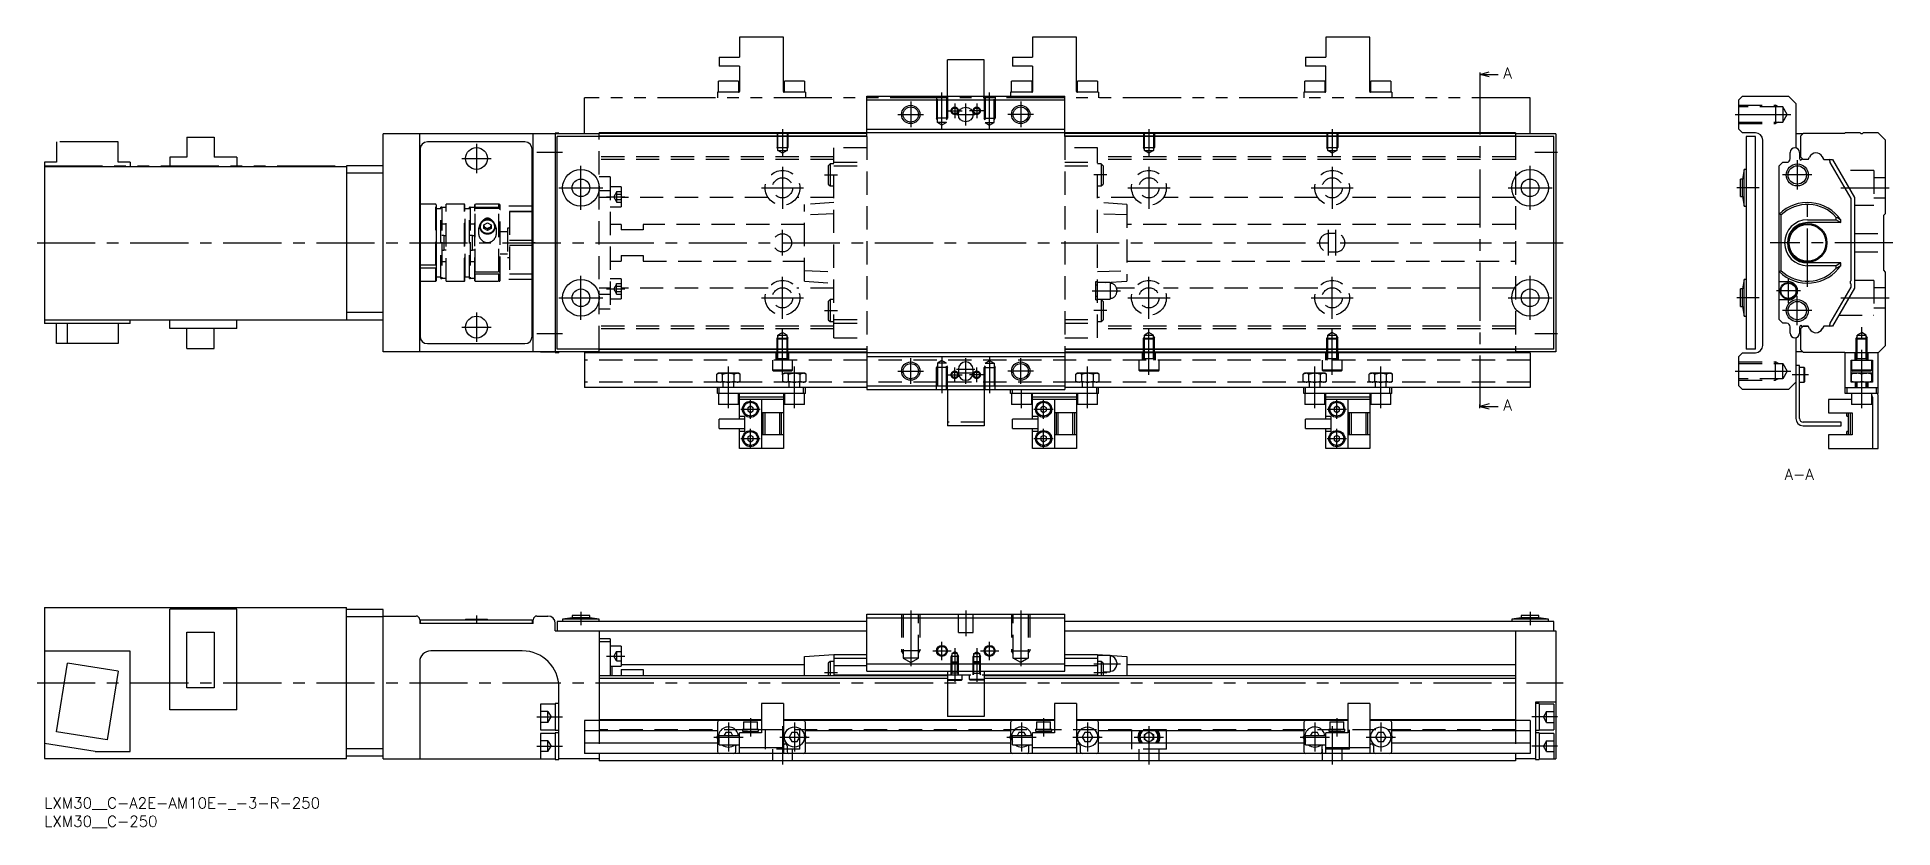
# Model space of a CAD drawing. Extents: x -2 to 504, y -8 to 207.
import ezdxf

# ---------------------------------------------------------------- set-up
doc = ezdxf.new("R2010")
doc.units = 0
doc.header["$LTSCALE"] = 0.5
for name, pattern in [('CENTER', [50.8, 31.75, -6.35, 6.35, -6.35]), ('DASHED', [19.05, 12.7, -6.35]), ('PHANTOM', [63.5, 31.75, -6.35, 6.35, -6.35, 6.35, -6.35])]:
    doc.linetypes.add(name, pattern=pattern)
for name, color, linetype in [('MSM_CENTER', 1, 'CENTER'), ('MSM_CONTINUOUS', 7, 'CONTINUOUS'), ('MSM_DASHED', 4, 'DASHED'), ('MSM_IMAGINARY', 6, 'PHANTOM'), ('MSM_NARROW', 5, 'CONTINUOUS'), ('MSM_PART_NUMBER', 7, 'CONTINUOUS')]:
    doc.layers.add(name, color=color, linetype=linetype)
doc.styles.get("Standard").update_dxf_attribs({"font": 'txt.shx', "height": 3, "bigfont": 'bigfont.shx'})

msp = doc.modelspace()

# ---------------------------------------------------------------- texts
at = {"layer": 'MSM_PART_NUMBER'}
for s, p in [('A', (398.12, 196.09)), ('A', (398.12, 105.55)), ('A-A', (474.86, 86.67))]:
    msp.add_text(s, height=3, dxfattribs=at).set_placement(p)

# ---------------------------------------------------------------- blocks, each defined once
blk = doc.blocks.new('*U8')
at = {"layer": 'MSM_PART_NUMBER'}
blk.add_text('LXM30__C-250', height=3, dxfattribs=at).set_placement((0, -8))
blk = doc.blocks.new('*U9')
at = {"layer": 'MSM_PART_NUMBER'}
blk.add_text('LXM30__C-A2E-AM10E-_-3-R-250', height=3, dxfattribs=at).set_placement((0, -3))

# ---------------------------------------------------------------- linework, layer by layer
at = {"layer": 'MSM_CENTER'}
for p, q in [((391.71, 196.72), (391.71, 106.68)), ((236.4, 189.8), (236.4, 182.8)), ((244.9, 182.39), (244.9, 192.3)), ((248.4, 189.3), (248.4, 185.3)), ((251.4, 183.3), (251.4, 189.3)), ((254.4, 189.3), (254.4, 185.3)), ((257.9, 182.39), (257.9, 192.3)), ((266.4, 189.8), (266.4, 182.8)), ((232.9, 186.3), (239.9, 186.3)), ((246.4, 187.3), (250.4, 187.3)), ((248.9, 186.3), (253.9, 186.3)), ((256.4, 187.3), (252.4, 187.3)), ((269.9, 186.3), (262.9, 186.3)), ((461.4, 186.3), (476.59, 186.3)), ((117.9, 178.3), (117.9, 170.3)), ((201.4, 182.3), (201.4, 174.79)), ((301.4, 182.3), (301.4, 174.79)), ((351.4, 182.3), (351.4, 174.79)), ((113.9, 174.3), (121.9, 174.3)), ((134.4, 176), (141.4, 176)), ((146.4, 160.3), (146.4, 172.3)), ((405.4, 160.3), (405.4, 172.3)), ((406.65, 176), (412.9, 176)), ((478.3, 173.8), (478.3, 165.8)), ((201.4, 172.05), (201.4, 160.55)), ((212.9, 169.8), (216.4, 169.8)), ((289.9, 169.8), (286.4, 169.8)), ((301.4, 172.05), (301.4, 160.55)), ((351.4, 172.05), (351.4, 160.55)), ((482.3, 169.8), (474.3, 169.8)), ((140.4, 166.3), (152.4, 166.3)), ((153.4, 163.85), (158.4, 163.85)), ((195.65, 166.3), (207.15, 166.3)), ((295.65, 166.3), (307.15, 166.3)), ((345.65, 166.3), (357.15, 166.3)), ((399.4, 166.3), (411.4, 166.3)), ((467.9, 166.3), (461.8, 166.3)), ((481.1, 139.3), (481.1, 163.3)), ((490.22, 166.3), (503.4, 166.3)), ((201.4, 147.8), (201.4, 154.8)), ((350.4, 147.8), (350.4, 154.8)), ((352.4, 147.8), (352.4, 154.8)), ((-2, 151.3), (414.4, 151.3)), ((504.4, 151.3), (470.9, 151.3)), ((146.4, 130.3), (146.4, 142.3)), ((201.4, 130.55), (201.4, 142.05)), ((301.4, 130.55), (301.4, 142.05)), ((351.4, 130.55), (351.4, 142.05)), ((405.4, 130.3), (405.4, 142.3)), ((153.4, 138.74), (158.4, 138.74)), ((285.9, 138.2), (293.6, 138.2)), ((479.15, 138.2), (472.65, 138.2)), ((475.9, 134.95), (475.9, 141.45)), ((478.3, 128.8), (478.3, 136.8)), ((117.9, 132.3), (117.9, 124.3)), ((140.4, 136.3), (152.4, 136.3)), ((195.65, 136.3), (207.15, 136.3)), ((212.9, 132.8), (216.4, 132.8)), ((289.9, 132.8), (286.4, 132.8)), ((295.65, 136.3), (307.15, 136.3)), ((345.65, 136.3), (357.15, 136.3)), ((399.4, 136.3), (411.4, 136.3)), ((467.9, 136.3), (461.8, 136.3)), ((482.3, 132.8), (474.3, 132.8)), ((490.22, 136.3), (503.4, 136.3)), ((113.9, 128.3), (121.9, 128.3)), ((134.4, 126.6), (141.4, 126.6)), ((201.4, 115.25), (201.4, 127.81)), ((301.4, 115.25), (301.4, 127.81)), ((351.4, 115.25), (351.4, 127.81)), ((406.65, 126.6), (412.9, 126.6)), ((495.9, 106.2), (495.9, 128.3)), ((186.65, 106.2), (186.65, 117.55)), ((204.65, 106.2), (204.65, 117.55)), ((236.4, 112.8), (236.4, 119.8)), ((244.9, 120.21), (244.9, 110.3)), ((248.4, 113.3), (248.4, 117.3)), ((248.9, 116.8), (253.9, 116.8)), ((251.4, 112.8), (251.4, 119.8)), ((254.4, 113.3), (254.4, 117.3)), ((257.9, 120.21), (257.9, 110.3)), ((266.4, 112.8), (266.4, 119.8)), ((284.65, 106.2), (284.65, 117.55)), ((346.65, 106.2), (346.65, 117.55)), ((364.65, 106.2), (364.65, 117.55)), ((232.9, 116.3), (239.9, 116.3)), ((246.4, 115.3), (250.4, 115.3)), ((248.9, 115.8), (253.9, 115.8)), ((256.4, 115.3), (252.4, 115.3)), ((269.9, 116.3), (262.9, 116.3)), ((461.4, 116.3), (476.59, 116.3)), ((481.4, 115.3), (476.9, 115.3)), ((192.65, 103.27), (192.65, 108.52)), ((266.65, 106.2), (266.65, 111.2)), ((272.65, 103.27), (272.65, 108.52)), ((352.65, 103.27), (352.65, 108.52)), ((190.02, 105.9), (195.27, 105.9)), ((270.02, 105.9), (275.27, 105.9)), ((350.02, 105.9), (355.27, 105.9)), ((190.02, 97.9), (195.27, 97.9)), ((192.65, 95.27), (192.65, 100.52)), ((270.02, 97.9), (275.27, 97.9)), ((272.65, 95.27), (272.65, 100.52)), ((350.02, 97.9), (355.27, 97.9)), ((352.65, 95.27), (352.65, 100.52)), ((236.4, 51), (236.4, 35.81)), ((251.4, 51), (251.4, 44)), ((266.4, 51), (266.4, 35.81)), ((117.9, 49.6), (117.9, 47.49)), ((146.4, 50.6), (146.4, 47)), ((405.4, 50.6), (405.4, 47)), ((244.9, 37.5), (244.9, 42.5)), ((248.4, 40.76), (248.4, 31.56)), ((254.4, 40.76), (254.4, 31.56)), ((257.9, 37.5), (257.9, 42.5)), ((153.4, 38.55), (158.4, 38.55)), ((242.4, 40), (247.4, 40)), ((255.4, 40), (260.4, 40)), ((286.4, 36.5), (293.6, 36.5)), ((-2, 31.3), (414.4, 31.3)), ((212.9, 34.1), (216.4, 34.1)), ((286.4, 34.1), (289.9, 34.1)), ((134.4, 22), (141.4, 22)), ((186.65, 20.5), (186.65, 12.5)), ((192.65, 21.6), (192.65, 16.6)), ((204.65, 20.5), (204.65, 12.5)), ((266.65, 20.5), (266.65, 12.5)), ((272.65, 21.6), (272.65, 16.6)), ((284.65, 20.5), (284.65, 12.5)), ((346.65, 20.5), (346.65, 12.5)), ((352.65, 21.6), (352.65, 16.6)), ((364.65, 20.5), (364.65, 12.5)), ((412.9, 22), (405.9, 22)), ((182.65, 16.5), (190.65, 16.5)), ((200.65, 16.5), (208.65, 16.5)), ((201.4, 19.5), (201.4, 9)), ((262.65, 16.5), (270.65, 16.5)), ((280.65, 16.5), (288.65, 16.5)), ((297.4, 16.5), (305.4, 16.5)), ((301.4, 19.5), (301.4, 9)), ((301.4, 19.5), (301.4, 9)), ((342.65, 16.5), (350.65, 16.5)), ((351.4, 19.5), (351.4, 9)), ((360.65, 16.5), (368.65, 16.5)), ((134.4, 14), (141.4, 14)), ((412.9, 14), (405.9, 14))]:
    msp.add_line(p, q, dxfattribs=at)
at = {"layer": 'MSM_CONTINUOUS'}
for p, q in [((391.71, 197.22), (394.21, 197.89)), ((391.71, 197.72), (391.71, 196.72)), ((394.21, 196.55), (391.71, 197.22)), ((391.71, 197.22), (396.71, 197.22)), ((224.4, 180.3), (224.4, 191.3)), ((224.4, 191.3), (278.4, 191.3)), ((224.4, 190.3), (278.4, 190.3)), ((278.4, 180.3), (278.4, 191.3)), ((462.4, 190.3), (463.4, 191.3)), ((462.4, 182.3), (462.4, 190.3)), ((463.4, 191.3), (475.9, 191.3)), ((475.9, 191.3), (477.9, 189.3)), ((477.9, 189.3), (477.9, 177.17)), ((151.4, 181), (92.4, 181)), ((92.4, 121.6), (92.4, 181)), ((102.4, 121.6), (102.4, 181)), ((131.1, 178.8), (104.5, 178.8)), ((133.4, 121.6), (133.4, 181)), ((135.4, 181.05), (135.4, 181)), ((139.4, 181.05), (135.4, 181.05)), ((140.4, 181.2), (139.4, 181.2)), ((139.4, 181.2), (139.4, 121.4)), ((139.9, 122.3), (139.9, 180.3)), ((224.4, 180.3), (139.9, 180.3)), ((140.4, 181.2), (140.4, 181)), ((401.4, 181.3), (151.4, 181.3)), ((151.4, 180.3), (151.4, 181.3)), ((224.4, 181.1), (151.4, 181.1)), ((224.4, 180.4), (151.4, 180.4)), ((224.4, 182.3), (278.4, 182.3)), ((401.4, 181.1), (278.4, 181.1)), ((401.4, 180.4), (278.4, 180.4)), ((411.9, 180.3), (278.4, 180.3)), ((401.4, 181.3), (401.4, 180.3)), ((412.4, 181), (401.4, 181)), ((411.9, 122.3), (411.9, 180.3)), ((412.4, 181), (412.4, 121.6)), ((463.4, 181.3), (462.4, 182.3)), ((466.9, 181.3), (463.4, 181.3)), ((464.4, 180.3), (464.4, 122.3)), ((466.9, 180.3), (464.4, 180.3)), ((466.9, 122.3), (466.9, 180.3)), ((468.9, 123.3), (468.9, 179.3)), ((479.8, 181), (477.9, 181)), ((479.9, 181.1), (479.2, 180.4)), ((479.2, 180.4), (479.2, 174.75)), ((491.2, 181.1), (479.9, 181.1)), ((491.4, 181.3), (491.2, 181.1)), ((495.5, 181.3), (491.4, 181.3)), ((500.4, 181.3), (496.3, 181.3)), ((502.4, 179.3), (500.4, 181.3)), ((502.4, 159.3), (502.4, 179.3)), ((82.4, 172.3), (82.4, 130.3)), ((92.4, 172.3), (82.4, 172.3)), ((102.5, 176.8), (102.5, 125.8)), ((133.1, 125.8), (133.1, 176.8)), ((473.4, 172.25), (474.4, 173.25)), ((473.4, 130.35), (473.4, 172.25)), ((474.4, 173.25), (475.4, 173.25)), ((476.4, 174.25), (476.4, 175.95)), ((478.9, 175.95), (478.9, 174.55)), ((479.2, 174.75), (479.9, 174.05)), ((479.7, 174.1), (479.85, 174.1)), ((481.25, 174.05), (479.9, 174.05)), ((481.25, 174.05), (481.62, 174.7)), ((485.12, 174.8), (485.55, 174.05)), ((485.55, 174.05), (485.12, 174.8)), ((485.55, 174.05), (487.9, 174.05)), ((487.24, 173.6), (487.24, 173.2)), ((487.24, 173.6), (487.24, 173.2)), ((487.24, 173.2), (492.9, 163.39)), ((487.9, 174.05), (493.9, 163.66)), ((82.4, 172), (0, 172)), ((0, 172), (0, 129.3)), ((92.4, 170.3), (82.4, 170.3)), ((102.4, 169.5), (102.5, 169.5)), ((133.1, 169.5), (133.4, 169.5)), ((463.4, 168.7), (462.8, 168.7)), ((462.8, 163.9), (462.8, 168.7)), ((463.8, 171.3), (463.4, 168.7)), ((463.4, 163.9), (463.4, 168.7)), ((464.4, 171.3), (463.8, 171.3)), ((463.8, 161.3), (463.8, 171.3)), ((462.8, 163.9), (463.4, 163.9)), ((463.4, 163.9), (463.8, 161.3)), ((492.9, 163.39), (492.9, 140.95)), ((493.9, 163.66), (493.9, 138.94)), ((102.5, 161.3), (102.4, 161.3)), ((133.4, 161.3), (133.1, 161.3)), ((133.4, 159.8), (133.1, 159.8)), ((133.4, 159.77), (133.1, 159.77)), ((463.8, 161.3), (464.4, 161.3)), ((473.9, 158.9), (473.4, 159.16)), ((473.9, 143.7), (473.9, 158.9)), ((481.1, 157.56), (488.95, 157.56)), ((488.95, 157.56), (488.95, 158.23)), ((488.95, 157.56), (490.2, 156.8)), ((490.2, 156.8), (490.2, 157.48)), ((501.9, 158.8), (502.4, 159.3)), ((501.9, 143.8), (501.9, 158.8)), ((133.1, 152.02), (133.4, 152.02)), ((490.2, 156.8), (481.1, 156.8)), ((133.4, 150.58), (133.1, 150.58)), ((133.4, 142.83), (133.1, 142.83)), ((133.4, 142.8), (133.1, 142.8)), ((473.4, 143.44), (473.9, 143.7)), ((490.2, 145.8), (481.1, 145.8)), ((488.95, 145.04), (481.1, 145.04)), ((490.2, 145.8), (488.95, 145.04)), ((488.95, 144.37), (488.95, 145.04)), ((490.2, 145.12), (490.2, 145.8)), ((502.4, 143.3), (501.9, 143.8)), ((502.4, 123.3), (502.4, 143.3)), ((102.5, 141.3), (102.4, 141.3)), ((133.4, 141.3), (133.1, 141.3)), ((463.4, 138.7), (462.8, 138.7)), ((462.8, 133.9), (462.8, 138.7)), ((463.8, 141.3), (463.4, 138.7)), ((463.4, 133.9), (463.4, 138.7)), ((464.4, 141.3), (463.8, 141.3)), ((463.8, 131.3), (463.8, 141.3)), ((473.4, 140.7), (475.9, 140.7)), ((492.9, 139.21), (487.24, 129.4)), ((493.9, 138.94), (487.9, 128.55)), ((492.9, 140.15), (492.9, 139.21)), ((92.4, 132.3), (82.4, 132.3)), ((102.5, 133.1), (102.4, 133.1)), ((133.4, 133.1), (133.1, 133.1)), ((462.8, 133.9), (463.4, 133.9)), ((463.4, 133.9), (463.8, 131.3)), ((475.9, 135.7), (473.4, 135.7)), ((0, 130.3), (92.4, 130.3)), ((23.4, 129.3), (0, 129.3)), ((3.3, 123.8), (3.3, 129.3)), ((6.27, 123.8), (6.27, 129.3)), ((20.1, 129.3), (20.1, 123.8)), ((23.4, 129.3), (23.4, 130.3)), ((34.2, 127.9), (34.2, 130.3)), ((52.5, 127.9), (34.2, 127.9)), ((38.87, 122.5), (38.87, 127.9)), ((46.32, 122.5), (46.32, 127.9)), ((52.5, 127.9), (52.5, 130.3)), ((463.8, 131.3), (464.4, 131.3)), ((474.4, 129.35), (473.4, 130.35)), ((475.4, 129.35), (474.4, 129.35)), ((476.4, 126.65), (476.4, 128.35)), ((478.9, 128.05), (478.9, 126.65)), ((479.9, 128.55), (479.2, 127.85)), ((479.2, 127.85), (479.2, 122.2)), ((479.85, 128.5), (479.7, 128.5)), ((479.9, 128.55), (479.85, 128.5)), ((481.25, 128.55), (479.9, 128.55)), ((479.9, 128.55), (481.25, 128.55)), ((481.68, 127.8), (481.25, 128.55)), ((481.62, 127.9), (481.25, 128.55)), ((485.55, 128.55), (485.12, 127.8)), ((485.55, 128.55), (485.18, 127.9)), ((487.9, 128.55), (485.55, 128.55)), ((486.95, 128.55), (485.55, 128.55)), ((487.24, 129.4), (487.24, 129)), ((20.1, 123.8), (3.3, 123.8)), ((38.87, 122.5), (46.32, 122.5)), ((151.4, 121.6), (92.4, 121.6)), ((104.5, 123.8), (131.1, 123.8)), ((135.4, 121.6), (135.4, 121.55)), ((135.4, 121.55), (139.4, 121.55)), ((224.4, 122.3), (139.9, 122.3)), ((140.4, 121.6), (140.4, 121.4)), ((147.4, 121.6), (147.4, 111.8)), ((151.4, 121.3), (151.4, 122.3)), ((224.4, 122.2), (151.4, 122.2)), ((224.4, 122.3), (224.4, 111.3)), ((278.4, 122.3), (278.4, 111.3)), ((411.9, 122.3), (278.4, 122.3)), ((401.4, 122.2), (278.4, 122.2)), ((401.4, 122.3), (401.4, 121.3)), ((412.4, 121.6), (401.4, 121.6)), ((466.9, 122.3), (464.4, 122.3)), ((477.9, 125.43), (477.9, 103.4)), ((479.8, 121.6), (477.9, 121.6)), ((479.2, 122.2), (479.9, 121.5)), ((500.4, 121.3), (502.4, 123.3)), ((139.4, 121.4), (140.4, 121.4)), ((405.4, 121.3), (147.4, 121.3)), ((224.4, 121.5), (151.4, 121.5)), ((224.4, 120.3), (278.4, 120.3)), ((249.4, 116.8), (249.4, 115.8)), ((253.4, 115.8), (253.4, 116.8)), ((401.4, 121.5), (278.4, 121.5)), ((405.4, 121.3), (405.4, 111.8)), ((462.4, 120.3), (463.4, 121.3)), ((462.4, 112.3), (462.4, 120.3)), ((463.4, 121.3), (466.9, 121.3)), ((478.9, 117.8), (477.9, 117.8)), ((478.9, 103.4), (478.9, 117.8)), ((480.2, 117.3), (478.9, 117.3)), ((479.9, 121.5), (491.2, 121.5)), ((480.4, 117.1), (480.2, 117.3)), ((480.2, 113.3), (480.2, 117.3)), ((480.4, 113.5), (480.4, 117.1)), ((491.2, 121.5), (491.4, 121.3)), ((500.4, 121.3), (491.4, 121.3)), ((491.4, 110.2), (491.4, 121.3)), ((493, 113.3), (493, 119.3)), ((493, 119.3), (498.8, 119.3)), ((493.15, 119.3), (493.15, 116.6)), ((493.15, 116.6), (493.45, 116.3)), ((498.65, 116.6), (493.15, 116.6)), ((498.35, 116.3), (498.65, 116.6)), ((498.65, 116.6), (498.65, 119.3)), ((498.8, 119.3), (498.8, 113.3)), ((500.4, 110.2), (500.4, 121.3)), ((224.4, 111.8), (147.4, 111.8)), ((183.65, 110.2), (183.65, 111.8)), ((184.15, 110.2), (184.15, 111.8)), ((207.15, 110.2), (207.15, 111.8)), ((207.65, 110.2), (207.65, 111.8)), ((224.4, 112.3), (278.4, 112.3)), ((405.4, 111.8), (278.4, 111.8)), ((287.15, 110.2), (287.15, 111.8)), ((287.65, 110.2), (287.65, 111.8)), ((343.65, 110.2), (343.65, 111.8)), ((344.15, 110.2), (344.15, 111.8)), ((367.15, 110.2), (367.15, 111.8)), ((367.65, 110.2), (367.65, 111.8)), ((463.4, 111.3), (462.4, 112.3)), ((477.9, 113.3), (475.9, 111.3)), ((478.9, 113.3), (480.2, 113.3)), ((480.2, 113.3), (480.4, 113.5)), ((491.4, 111.8), (500.4, 111.8)), ((491.9, 110.2), (491.9, 111.8)), ((498.8, 113.3), (493, 113.3)), ((493.15, 113.3), (493.15, 115.7)), ((498.65, 115.7), (493.15, 115.7)), ((493.15, 113.55), (494.52, 113.3)), ((498.35, 116.3), (493.45, 116.3)), ((494.2, 111.8), (494.2, 113.3)), ((494.4, 113.3), (494.4, 111.8)), ((495.9, 115.45), (494.52, 115.7)), ((495.9, 113.55), (495.9, 115.45)), ((495.9, 113.55), (497.27, 113.3)), ((498.65, 115.45), (497.27, 115.7)), ((497.4, 111.8), (497.4, 113.3)), ((497.6, 113.3), (497.6, 111.8)), ((498.65, 113.3), (498.65, 115.7)), ((499.9, 110.2), (499.9, 111.8)), ((207.65, 110.2), (183.65, 110.2)), ((183.9, 110.2), (183.9, 107.2)), ((189.4, 107.2), (183.9, 107.2)), ((189.4, 107.2), (189.4, 110.2)), ((189.65, 103.15), (189.65, 110.07)), ((201.65, 109.2), (189.65, 109.2)), ((201.65, 108.6), (189.65, 108.6)), ((192.65, 106.77), (191.9, 106.33)), ((193.4, 106.33), (192.65, 106.77)), ((195.65, 108.6), (195.65, 95.2)), ((201.65, 110.07), (201.65, 95.2)), ((201.9, 110.2), (201.9, 107.2)), ((207.4, 107.2), (201.9, 107.2)), ((207.4, 107.2), (207.4, 110.2)), ((224.4, 111.3), (278.4, 111.3)), ((246.4, 111.3), (246.4, 101.4)), ((256.4, 111.3), (256.4, 101.4)), ((263.65, 110.2), (263.65, 111.3)), ((287.65, 110.2), (263.65, 110.2)), ((263.9, 110.2), (263.9, 107.2)), ((269.4, 107.2), (263.9, 107.2)), ((264.15, 110.2), (264.15, 111.3)), ((269.4, 107.2), (269.4, 110.2)), ((269.65, 103.15), (269.65, 110.07)), ((281.65, 109.2), (269.65, 109.2)), ((281.65, 108.6), (269.65, 108.6)), ((272.65, 106.77), (271.9, 106.33)), ((273.4, 106.33), (272.65, 106.77)), ((275.65, 108.6), (275.65, 95.2)), ((281.65, 110.07), (281.65, 95.2)), ((281.9, 110.2), (281.9, 107.2)), ((287.4, 107.2), (281.9, 107.2)), ((287.4, 107.2), (287.4, 110.2)), ((367.65, 110.2), (343.65, 110.2)), ((343.9, 110.2), (343.9, 107.2)), ((349.4, 107.2), (343.9, 107.2)), ((349.4, 107.2), (349.4, 110.2)), ((349.65, 103.15), (349.65, 110.07)), ((361.65, 109.2), (349.65, 109.2)), ((361.65, 108.6), (349.65, 108.6)), ((352.65, 106.77), (351.9, 106.33)), ((353.4, 106.33), (352.65, 106.77)), ((355.65, 108.6), (355.65, 95.2)), ((361.65, 110.07), (361.65, 95.2)), ((361.9, 110.2), (361.9, 107.2)), ((367.4, 107.2), (361.9, 107.2)), ((367.4, 107.2), (367.4, 110.2)), ((394.21, 107.35), (391.71, 106.68)), ((391.71, 106.18), (391.71, 107.18)), ((391.71, 106.68), (394.21, 106.01)), ((391.71, 106.68), (396.71, 106.68)), ((475.9, 111.3), (463.4, 111.3)), ((486.8, 108.6), (486.8, 104.9)), ((493.15, 108.6), (486.8, 108.6)), ((500.4, 110.2), (491.4, 110.2)), ((493.15, 110.2), (493.15, 107.2)), ((498.65, 107.2), (493.15, 107.2)), ((498.65, 107.2), (498.65, 110.2)), ((498.8, 108.6), (498.65, 108.6)), ((498.8, 109.2), (498.8, 95.2)), ((500.4, 95.2), (500.4, 109.2)), ((191.15, 103.15), (184.15, 103.15)), ((184.15, 100.65), (184.15, 103.15)), ((191.15, 103.9), (189.65, 103.9)), ((191.15, 99.9), (191.15, 103.9)), ((191.9, 106.33), (191.9, 105.47)), ((191.9, 105.47), (192.65, 105.03)), ((192.65, 105.03), (193.4, 105.47)), ((193.4, 105.47), (193.4, 106.33)), ((201.65, 104.9), (195.65, 104.9)), ((196.15, 98.9), (196.15, 104.9)), ((196.65, 98.9), (196.65, 104.9)), ((200.65, 98.9), (200.65, 104.9)), ((201.15, 98.9), (201.15, 104.9)), ((256.4, 101.4), (246.4, 101.4)), ((271.15, 103.15), (264.15, 103.15)), ((264.15, 100.65), (264.15, 103.15)), ((271.15, 103.9), (269.65, 103.9)), ((271.15, 99.9), (271.15, 103.9)), ((271.9, 106.33), (271.9, 105.47)), ((271.9, 105.47), (272.65, 105.03)), ((272.65, 105.03), (273.4, 105.47)), ((273.4, 105.47), (273.4, 106.33)), ((281.65, 104.9), (275.65, 104.9)), ((276.15, 98.9), (276.15, 104.9)), ((276.65, 98.9), (276.65, 104.9)), ((280.65, 98.9), (280.65, 104.9)), ((281.15, 98.9), (281.15, 104.9)), ((351.15, 103.15), (344.15, 103.15)), ((344.15, 100.65), (344.15, 103.15)), ((351.15, 103.9), (349.65, 103.9)), ((351.15, 99.9), (351.15, 103.9)), ((351.9, 106.33), (351.9, 105.47)), ((351.9, 105.47), (352.65, 105.03)), ((352.65, 105.03), (353.4, 105.47)), ((353.4, 105.47), (353.4, 106.33)), ((361.65, 104.9), (355.65, 104.9)), ((356.15, 98.9), (356.15, 104.9)), ((356.65, 98.9), (356.65, 104.9)), ((360.65, 98.9), (360.65, 104.9)), ((361.15, 98.9), (361.15, 104.9)), ((490.3, 102.4), (479.9, 102.4)), ((479.9, 101.4), (490.3, 101.4)), ((486.8, 104.9), (493.3, 104.9)), ((490.3, 101.4), (490.3, 102.4)), ((491.8, 104), (491.8, 104.9)), ((491.8, 104), (492.3, 104)), ((492.3, 98.9), (492.3, 104.9)), ((492.8, 98.9), (492.8, 104.9)), ((493.3, 104.9), (493.3, 98.9)), ((184.15, 100.65), (191.15, 100.65)), ((189.65, 95.2), (189.65, 100.65)), ((189.65, 99.9), (191.15, 99.9)), ((192.65, 98.77), (191.9, 98.33)), ((191.9, 98.33), (191.9, 97.47)), ((191.9, 97.47), (192.65, 97.03)), ((193.4, 98.33), (192.65, 98.77)), ((192.65, 97.03), (193.4, 97.47)), ((193.4, 97.47), (193.4, 98.33)), ((201.65, 98.9), (195.65, 98.9)), ((264.15, 100.65), (271.15, 100.65)), ((269.65, 95.2), (269.65, 100.65)), ((269.65, 99.9), (271.15, 99.9)), ((272.65, 98.77), (271.9, 98.33)), ((271.9, 98.33), (271.9, 97.47)), ((271.9, 97.47), (272.65, 97.03)), ((273.4, 98.33), (272.65, 98.77)), ((272.65, 97.03), (273.4, 97.47)), ((273.4, 97.47), (273.4, 98.33)), ((281.65, 98.9), (275.65, 98.9)), ((344.15, 100.65), (351.15, 100.65)), ((349.65, 95.2), (349.65, 100.65)), ((349.65, 99.9), (351.15, 99.9)), ((352.65, 98.77), (351.9, 98.33)), ((351.9, 98.33), (351.9, 97.47)), ((351.9, 97.47), (352.65, 97.03)), ((353.4, 98.33), (352.65, 98.77)), ((352.65, 97.03), (353.4, 97.47)), ((353.4, 97.47), (353.4, 98.33)), ((361.65, 98.9), (355.65, 98.9)), ((486.8, 98.9), (486.8, 95.2)), ((493.3, 98.9), (486.8, 98.9)), ((492.3, 99.8), (491.8, 99.8)), ((491.8, 98.9), (491.8, 99.8)), ((201.65, 95.2), (189.65, 95.2)), ((281.65, 95.2), (269.65, 95.2)), ((361.65, 95.2), (349.65, 95.2)), ((486.8, 95.2), (500.4, 95.2)), ((0, 51.8), (82.4, 51.8)), ((0, 51.8), (0, 10.6)), ((52.5, 51.4), (34.2, 51.4)), ((34.2, 23.9), (34.2, 51.4)), ((52.5, 23.9), (52.5, 51.4)), ((82.4, 10.6), (82.4, 51.8)), ((92.4, 51.3), (82.4, 51.3)), ((92.4, 10.5), (92.4, 51.3)), ((92.4, 49.3), (82.4, 49.3)), ((92.4, 49.5), (101.4, 49.5)), ((102.4, 48.5), (102.4, 47.5)), ((133.4, 47.5), (102.4, 47.5)), ((102.5, 48.5), (102.5, 47.5)), ((102.5, 48.5), (133.1, 48.5)), ((114.9, 48.6), (120.9, 48.6)), ((114.9, 48.6), (114.9, 48.5)), ((120.9, 48.5), (120.9, 48.6)), ((133.1, 48.5), (133.1, 47.5)), ((133.4, 47.5), (133.4, 48.5)), ((134.4, 49.5), (137.4, 49.5)), ((139.4, 45.5), (139.4, 47.5)), ((139.9, 48), (139.9, 45.5)), ((224.4, 48), (139.9, 48)), ((144, 49), (141.4, 48.6)), ((141.4, 48.6), (141.4, 48)), ((151.4, 48.6), (141.4, 48.6)), ((144, 49.6), (144, 49)), ((148.8, 49.6), (144, 49.6)), ((148.8, 49), (144, 49)), ((148.8, 49), (148.8, 49.6)), ((151.4, 48.6), (148.8, 49)), ((151.4, 48), (151.4, 48.6)), ((224.4, 34.5), (224.4, 50)), ((224.4, 50), (278.4, 50)), ((224.4, 49), (278.4, 49)), ((278.4, 34.5), (278.4, 50)), ((411.9, 48), (278.4, 48)), ((403, 49), (400.4, 48.6)), ((400.4, 48.6), (400.4, 48)), ((410.4, 48.6), (400.4, 48.6)), ((403, 49.6), (403, 49)), ((407.8, 49.6), (403, 49.6)), ((407.8, 49), (403, 49)), ((407.8, 49), (407.8, 49.6)), ((410.4, 48.6), (407.8, 49)), ((410.4, 48), (410.4, 48.6)), ((411.9, 45.5), (411.9, 48)), ((38.87, 29.95), (38.87, 45.05)), ((38.87, 45.05), (46.32, 45.05)), ((46.32, 45.05), (46.32, 29.95)), ((139.4, 45.5), (224.4, 45.5)), ((151.4, 45.5), (151.4, 21)), ((154.4, 43.3), (151.4, 43.3)), ((154.4, 42.45), (151.4, 42.45)), ((154.4, 43.3), (154.4, 33.2)), ((157.4, 41.3), (154.4, 41.3)), ((157.4, 41.3), (157.4, 35.8)), ((278.4, 45.5), (412.4, 45.5)), ((401.4, 45.5), (401.4, 21)), ((412.4, 45.5), (412.4, 10.5)), ((23.4, 39.9), (0, 39.9)), ((3.3, 17.91), (6.27, 36.68)), ((20.1, 34.49), (6.27, 36.68)), ((23.4, 12.5), (23.4, 39.9)), ((102.4, 37), (102.4, 10.5)), ((130.4, 40), (105.4, 40)), ((154.4, 35.8), (157.4, 35.8)), ((154.9, 33.2), (154.9, 35.8)), ((157.4, 36.3), (207.4, 36.3)), ((207.4, 38.5), (215.4, 39)), ((207.4, 33.2), (207.4, 38.5)), ((214.4, 37.1), (213.9, 36.6)), ((213.9, 36.6), (213.9, 33.2)), ((215.4, 37.1), (214.4, 37.1)), ((214.4, 37.1), (214.4, 33.2)), ((215.4, 39), (224.4, 39)), ((215.4, 39), (215.4, 33.2)), ((215.4, 38), (224.4, 38)), ((215.4, 36), (224.4, 36)), ((224.4, 36.5), (278.4, 36.5)), ((278.4, 39), (287.4, 39)), ((278.4, 38), (287.4, 38)), ((278.4, 36), (287.4, 36)), ((287.4, 39), (295.4, 38.5)), ((287.4, 39), (287.4, 33.2)), ((290.85, 38.75), (287.4, 38.75)), ((288.4, 37.1), (287.4, 37.1)), ((288.9, 36.6), (288.4, 37.1)), ((288.4, 37.1), (288.4, 33.2)), ((288.9, 36.6), (288.9, 33.2)), ((290.85, 38.75), (290.85, 34.25)), ((292.6, 36.8), (292.6, 36.2)), ((295.4, 38.5), (295.4, 33.2)), ((295.4, 36.3), (401.4, 36.3)), ((20.1, 34.49), (17.13, 15.72)), ((246.4, 33.2), (151.4, 33.2)), ((246.4, 32.5), (151.4, 32.5)), ((157.4, 34.87), (163.4, 34.87)), ((157.4, 34.87), (157.4, 33.2)), ((163.4, 34.87), (163.4, 33.2)), ((215.4, 33.5), (246.4, 33.5)), ((224.4, 34.5), (278.4, 34.5)), ((246.4, 34.5), (246.4, 22.1)), ((256.4, 34.5), (256.4, 22.1)), ((256.4, 33.5), (287.4, 33.5)), ((401.4, 33.2), (256.4, 33.2)), ((401.4, 32.5), (256.4, 32.5)), ((288.9, 34.25), (290.85, 34.25)), ((46.32, 29.95), (38.87, 29.95)), ((139.4, 25.5), (135.4, 25.5)), ((135.4, 25.5), (135.4, 18.5)), ((140.4, 25.65), (139.4, 25.65)), ((139.4, 25.65), (139.4, 18.35)), ((140.4, 10.35), (140.4, 30)), ((195.65, 25.6), (195.65, 17.6)), ((201.65, 25.6), (195.65, 25.6)), ((201.65, 25.6), (201.65, 12)), ((281.65, 25.6), (275.65, 25.6)), ((275.65, 25.6), (275.65, 17.6)), ((281.65, 25.6), (281.65, 12)), ((355.65, 25.6), (355.65, 17.6)), ((361.65, 25.6), (355.65, 25.6)), ((361.65, 25.6), (361.65, 12)), ((412.4, 26), (406.9, 26)), ((406.9, 26), (406.9, 10.35)), ((407.9, 25.65), (406.9, 25.65)), ((407.9, 25.65), (407.9, 18.35)), ((411.9, 25.5), (407.9, 25.5)), ((411.9, 25.5), (411.9, 18.5)), ((52.5, 23.9), (34.2, 23.9)), ((195.65, 21), (147.4, 21)), ((147.4, 21), (147.4, 12)), ((195.65, 21.2), (151.4, 21.2)), ((195.65, 21), (151.4, 21)), ((183.65, 20.5), (183.65, 12.5)), ((190.75, 20.6), (190.75, 18.6)), ((190.75, 20.6), (194.55, 20.6)), ((194.55, 18.6), (194.55, 20.6)), ((275.65, 21.2), (201.65, 21.2)), ((275.65, 21), (201.65, 21)), ((275.65, 21), (201.65, 21)), ((207.65, 12.5), (207.65, 20.5)), ((256.4, 22.1), (246.4, 22.1)), ((263.65, 20.5), (263.65, 12.5)), ((270.75, 20.6), (270.75, 18.6)), ((270.75, 20.6), (274.55, 20.6)), ((274.55, 18.6), (274.55, 20.6)), ((355.65, 21.2), (281.65, 21.2)), ((355.65, 21), (281.65, 21)), ((355.65, 21), (281.65, 21)), ((287.65, 12.5), (287.65, 20.5)), ((343.65, 20.5), (343.65, 12.5)), ((350.75, 20.6), (350.75, 18.6)), ((350.75, 20.6), (354.55, 20.6)), ((354.55, 18.6), (354.55, 20.6)), ((401.4, 21.2), (361.65, 21.2)), ((405.4, 21), (361.65, 21)), ((401.4, 21), (361.65, 21)), ((367.65, 12.5), (367.65, 20.5)), ((405.4, 21), (405.4, 12)), ((17.13, 15.72), (3.3, 17.91)), ((135.4, 18.5), (139.4, 18.5)), ((139.4, 17.5), (135.4, 17.5)), ((135.4, 17.5), (135.4, 10.5)), ((139.4, 18.35), (140.4, 18.35)), ((140.4, 17.65), (139.4, 17.65)), ((139.4, 17.65), (139.4, 10.35)), ((183.65, 18.2), (147.4, 18.2)), ((183.47, 16.5), (183.65, 16.8)), ((183.65, 16.2), (183.47, 16.5)), ((189.65, 16.85), (184.15, 16.85)), ((184.15, 14.35), (184.15, 16.85)), ((185.93, 17.75), (185.41, 16.85)), ((187.37, 17.75), (185.93, 17.75)), ((187.89, 16.85), (187.37, 17.75)), ((195.65, 17.6), (189.65, 17.6)), ((189.65, 12), (189.65, 17.6)), ((190.45, 18.6), (190.45, 18.1)), ((190.45, 18.6), (194.85, 18.6)), ((190.45, 18.1), (194.85, 18.1)), ((190.65, 18.1), (190.65, 17.6)), ((194.65, 17.6), (194.65, 18.1)), ((194.85, 18.1), (194.85, 18.6)), ((203.93, 17.75), (203.21, 16.5)), ((203.21, 16.5), (203.93, 15.25)), ((205.37, 17.75), (203.93, 17.75)), ((203.93, 15.25), (205.37, 15.25)), ((206.09, 16.5), (205.37, 17.75)), ((205.37, 15.25), (206.09, 16.5)), ((207.83, 16.5), (207.61, 16.12)), ((263.65, 18.2), (207.65, 18.2)), ((207.65, 16.8), (207.83, 16.5)), ((263.47, 16.5), (263.65, 16.8)), ((263.65, 16.2), (263.47, 16.5)), ((269.65, 16.85), (264.15, 16.85)), ((264.15, 14.35), (264.15, 16.85)), ((265.93, 17.75), (265.41, 16.85)), ((267.37, 17.75), (265.93, 17.75)), ((267.89, 16.85), (267.37, 17.75)), ((275.65, 17.6), (269.65, 17.6)), ((269.65, 12), (269.65, 17.6)), ((270.45, 18.6), (270.45, 18.1)), ((270.45, 18.6), (274.85, 18.6)), ((270.45, 18.1), (274.85, 18.1)), ((270.65, 18.1), (270.65, 17.6)), ((274.65, 17.6), (274.65, 18.1)), ((274.85, 18.1), (274.85, 18.6)), ((283.93, 17.75), (283.21, 16.5)), ((283.21, 16.5), (283.93, 15.25)), ((285.37, 17.75), (283.93, 17.75)), ((283.93, 15.25), (285.37, 15.25)), ((286.09, 16.5), (285.37, 17.75)), ((285.37, 15.25), (286.09, 16.5)), ((287.83, 16.5), (287.61, 16.12)), ((343.65, 18.2), (287.65, 18.2)), ((287.65, 16.8), (287.83, 16.5)), ((300.15, 17.22), (301.4, 17.94)), ((300.15, 15.78), (300.15, 17.22)), ((301.4, 15.06), (300.15, 15.78)), ((301.4, 17.94), (302.65, 17.22)), ((302.65, 15.78), (301.4, 15.06)), ((302.65, 17.22), (302.65, 15.78)), ((343.47, 16.5), (343.65, 16.8)), ((343.65, 16.2), (343.47, 16.5)), ((349.65, 16.85), (344.15, 16.85)), ((344.15, 14.35), (344.15, 16.85)), ((345.93, 17.75), (345.41, 16.85)), ((347.37, 17.75), (345.93, 17.75)), ((347.89, 16.85), (347.37, 17.75)), ((355.65, 17.6), (349.65, 17.6)), ((349.65, 12), (349.65, 17.6)), ((350.45, 18.6), (350.45, 18.1)), ((350.45, 18.6), (354.85, 18.6)), ((350.45, 18.1), (354.85, 18.1)), ((350.65, 18.1), (350.65, 17.6)), ((354.65, 17.6), (354.65, 18.1)), ((354.85, 18.1), (354.85, 18.6)), ((363.93, 17.75), (363.21, 16.5)), ((363.21, 16.5), (363.93, 15.25)), ((365.37, 17.75), (363.93, 17.75)), ((363.93, 15.25), (365.37, 15.25)), ((366.09, 16.5), (365.37, 17.75)), ((365.37, 15.25), (366.09, 16.5)), ((367.83, 16.5), (367.61, 16.12)), ((405.4, 18.2), (367.65, 18.2)), ((367.65, 16.8), (367.83, 16.5)), ((406.9, 18.35), (407.9, 18.35)), ((407.9, 17.65), (406.9, 17.65)), ((407.9, 18.5), (411.9, 18.5)), ((407.9, 17.65), (407.9, 10.35)), ((411.9, 17.5), (407.9, 17.5)), ((411.9, 17.5), (411.9, 10.5)), ((13.82, 12.5), (0, 14.69)), ((0, 10.6), (82.4, 10.6)), ((13.82, 12.5), (23.4, 12.5)), ((92.4, 13.3), (82.4, 13.3)), ((92.4, 11.3), (82.4, 11.3)), ((92.4, 10.5), (139.4, 10.5)), ((139.4, 10.35), (140.4, 10.35)), ((151.4, 10.5), (140.4, 10.5)), ((183.65, 14.8), (147.4, 14.8)), ((405.4, 12), (147.4, 12)), ((151.4, 12), (151.4, 10)), ((184.15, 14.35), (189.65, 14.35)), ((188.65, 12.5), (188.65, 14.1)), ((189.65, 13.6), (201.65, 13.6)), ((201.65, 14.6), (202.15, 14.6)), ((202.65, 14.1), (202.65, 12.5)), ((263.65, 14.8), (207.65, 14.8)), ((264.15, 14.35), (269.65, 14.35)), ((268.65, 12.5), (268.65, 14.1)), ((269.65, 13.6), (281.65, 13.6)), ((281.65, 14.6), (282.15, 14.6)), ((282.65, 14.1), (282.65, 12.5)), ((343.65, 14.8), (287.65, 14.8)), ((344.15, 14.35), (349.65, 14.35)), ((348.65, 12.5), (348.65, 14.1)), ((349.65, 13.6), (361.65, 13.6)), ((361.65, 14.6), (362.15, 14.6)), ((362.65, 14.1), (362.65, 12.5)), ((405.4, 14.8), (367.65, 14.8)), ((401.4, 12), (401.4, 10)), ((406.9, 10.5), (401.4, 10.5)), ((406.9, 10.35), (407.9, 10.35)), ((407.9, 10.5), (412.4, 10.5)), ((401.4, 10), (151.4, 10))]:
    msp.add_line(p, q, dxfattribs=at)
for centre, radius in [((236.4, 186.3), 2.07), ((251.4, 186.3), 2), ((266.4, 186.3), 2.07), ((117.9, 174.3), 3), ((478.3, 169.8), 3), ((478.3, 169.8), 2.5), ((146.4, 166.3), 5), ((146.4, 166.3), 2.4), ((405.4, 166.3), 5), ((405.4, 166.3), 2.4), ((481.1, 151.3), 5.3), ((481.1, 151.3), 5), ((146.4, 136.3), 5), ((146.4, 136.3), 2.4), ((405.4, 136.3), 5), ((405.4, 136.3), 2.4), ((475.9, 138.2), 2.25), ((475.9, 138.2), 2.05), ((478.3, 132.8), 3), ((478.3, 132.8), 2.5), ((117.9, 128.3), 3), ((236.4, 116.3), 2.07), ((266.4, 116.3), 2.07), ((192.65, 105.9), 2.2), ((192.65, 105.9), 1.9), ((272.65, 105.9), 2.2), ((272.65, 105.9), 1.9), ((352.65, 105.9), 2.2), ((352.65, 105.9), 1.9), ((192.65, 97.9), 2.2), ((192.65, 97.9), 1.9), ((272.65, 97.9), 2.2), ((272.65, 97.9), 1.9), ((352.65, 97.9), 2.2), ((352.65, 97.9), 1.9), ((244.9, 40), 1.23), ((257.9, 40), 1.23), ((204.65, 16.5), 2.75), ((284.65, 16.5), 2.75), ((364.65, 16.5), 2.75)]:
    msp.add_circle(centre, radius, dxfattribs=at)
for centre, radius, start, end in [((104.5, 176.8), 2, 90, 180), ((131.1, 176.8), 2, 0, 90), ((466.9, 179.3), 2, 0, 90), ((495.9, 181.6), 0.5, 216.8699, 323.1301), ((499.9, 179), 2, 36.8699, 53.1301), ((475.4, 174.25), 1, 270, 0), ((477.65, 175.95), 1.25, 0, 180), ((479.9, 174.55), 1, 180, 228.766), ((479.7, 173.6), 0.5, 90, 156.6746), ((483.55, 173.65), 2.2, 93.981, 151.4552), ((483.25, 173.65), 2.2, 31.4553, 86.019), ((486.74, 173.6), 0.5, 0, 64.1581), ((481.1, 151.3), 11, 34.1804, 134.427), ((481.1, 151.3), 10.47, 41.4448, 133.4287), ((481.1, 151.3), 6.26, 90, 270), ((485.05, 150.3), 8.84, 54.3755, 63.8517), ((481.1, 151.3), 5.5, 90, 270), ((481.1, 151.3), 11, 225.573, 325.8196), ((481.1, 151.3), 10.47, 226.5713, 318.5552), ((484.75, 152.81), 9.43, 296.4456, 305.3272), ((475.9, 138.2), 2.5, 270, 90), ((493.2, 140.55), 0.5, 126.8699, 233.1301), ((475.4, 128.35), 1, 0, 90), ((477.65, 126.65), 1.25, 180, 0), ((479.9, 128.05), 1, 131.234, 180), ((479.7, 129), 0.5, 203.3254, 270), ((483.55, 128.95), 2.2, 211.3887, 266.019), ((483.55, 128.95), 2.2, 211.4553, 266.019), ((483.25, 128.95), 2.2, 273.981, 331.4552), ((483.25, 128.95), 2.2, 273.981, 328.5447), ((486.74, 129), 0.5, 295.8419, 360), ((104.5, 125.8), 2, 180, 270), ((131.1, 125.8), 2, 270, 0), ((466.9, 123.3), 2, 270, 0), ((499.9, 123.6), 2, 306.8699, 323.1301), ((251.4, 116.8), 2, 0, 180), ((251.4, 115.8), 2, 180, 0), ((494.77, 110.33), 5.37, 92.6591, 107.597), ((494.28, 118.67), 5.37, 272.6596, 287.5965), ((497.5, 110.45), 5.25, 92.489, 107.7671), ((497.03, 118.67), 5.37, 272.6591, 287.597), ((497.8, 109.2), 1, 0, 31.7883), ((497.8, 109.2), 2.6, 0, 22.6199), ((479.9, 103.4), 2, 180, 270), ((479.9, 103.4), 1, 180, 270), ((101.4, 48.5), 1, 0, 90), ((134.4, 48.5), 1, 90, 180), ((137.4, 47.5), 2, 0, 90), ((105.4, 37), 3, 90, 180), ((130.4, 30), 10, 0, 90), ((290.85, 36.8), 1.75, 0, 90), ((290.85, 36.2), 1.75, 270, 0), ((184.15, 20.5), 0.5, 90, 180), ((207.15, 20.5), 0.5, 0, 90), ((264.15, 20.5), 0.5, 90, 180), ((287.15, 20.5), 0.5, 0, 90), ((344.15, 20.5), 0.5, 90, 180), ((367.15, 20.5), 0.5, 0, 90), ((186.65, 16.5), 2.75, 7.312, 204.62), ((266.65, 16.5), 2.75, 7.312, 204.62), ((301.4, 16.5), 3, 145.4819, 214.5181), ((301.4, 16.5), 2.75, 141.8165, 218.1835), ((301.4, 16.5), 2.45, 136.0622, 223.9379), ((301.4, 16.5), 1.25, 120, 240), ((301.4, 16.5), 1.25, 300, 60), ((301.4, 16.5), 2.45, 316.0622, 43.9378), ((301.4, 16.5), 2.75, 321.8165, 38.1835), ((301.4, 16.5), 3, 325.4819, 34.5181), ((346.65, 16.5), 2.75, 7.312, 204.62), ((184.15, 12.5), 0.5, 180, 270), ((186.65, 16.5), 2.75, 231.4273, 308.5727), ((188.15, 12.5), 0.5, 270, 0), ((189.15, 14.1), 0.5, 150, 180), ((189.22, 14.11), 0.429, 358.6925, 34.0177), ((202.15, 14.1), 0.501, 90.0618, 179.9383), ((202.15, 14.1), 0.5, 0, 90), ((203.15, 12.5), 0.5, 180, 270), ((207.15, 12.5), 0.5, 270, 360), ((264.15, 12.5), 0.5, 180, 270), ((266.65, 16.5), 2.75, 231.4273, 308.5727), ((268.15, 12.5), 0.5, 270, 0), ((269.15, 14.1), 0.5, 150, 180), ((269.22, 14.11), 0.429, 358.6925, 34.0177), ((282.15, 14.1), 0.501, 90.0618, 179.9383), ((282.15, 14.1), 0.5, 0, 90), ((283.15, 12.5), 0.5, 180, 270), ((287.15, 12.5), 0.5, 270, 360), ((344.15, 12.5), 0.5, 180, 270), ((346.65, 16.5), 2.75, 231.4273, 308.5727), ((348.15, 12.5), 0.5, 270, 0), ((349.15, 14.1), 0.5, 150, 180), ((349.22, 14.11), 0.429, 358.6925, 34.0177), ((362.15, 14.1), 0.501, 90.0618, 179.9383), ((362.15, 14.1), 0.5, 0, 90), ((363.15, 12.5), 0.5, 180, 270), ((367.15, 12.5), 0.5, 270, 360)]:
    msp.add_arc(centre, radius, start, end, dxfattribs=at)
at = {"layer": 'MSM_DASHED'}
for p, q in [((243.4, 191.3), (243.4, 185.3)), ((243.67, 184.1), (243.67, 191.3)), ((246.13, 191.3), (246.13, 184.1)), ((246.4, 191.3), (246.4, 185.3)), ((256.4, 191.3), (256.4, 185.3)), ((256.67, 191.3), (256.67, 184.1)), ((259.13, 184.1), (259.13, 191.3)), ((259.4, 191.3), (259.4, 185.3)), ((462.4, 188.8), (472.4, 188.8)), ((474.4, 188.37), (462.4, 188.37)), ((472.4, 188.8), (472.4, 183.8)), ((473.15, 188.37), (472.4, 188.8)), ((475.59, 186.3), (474.4, 188.37)), ((474.4, 188.37), (474.4, 184.23)), ((246.4, 185.3), (243.4, 185.3)), ((243.67, 184.83), (243.4, 185.3)), ((246.13, 184.1), (243.67, 184.1)), ((244.9, 183.39), (243.67, 184.1)), ((246.13, 184.1), (244.9, 183.39)), ((246.13, 184.83), (246.4, 185.3)), ((256.4, 185.3), (259.4, 185.3)), ((256.67, 184.83), (256.4, 185.3)), ((256.67, 184.1), (259.13, 184.1)), ((256.67, 184.1), (257.9, 183.39)), ((257.9, 183.39), (259.13, 184.1)), ((259.13, 184.83), (259.4, 185.3)), ((462.4, 184.23), (474.4, 184.23)), ((462.4, 183.8), (472.4, 183.8)), ((473.15, 184.23), (472.4, 183.8)), ((474.4, 184.23), (475.59, 186.3)), ((151.4, 122.3), (151.4, 180.3)), ((199.9, 181.3), (199.9, 177.3)), ((200.17, 176.83), (199.9, 177.3)), ((199.9, 177.3), (202.9, 177.3)), ((200.17, 176.5), (200.17, 181.3)), ((202.63, 181.3), (202.63, 176.5)), ((202.63, 176.83), (202.9, 177.3)), ((202.9, 181.3), (202.9, 177.3)), ((224.4, 180.3), (224.4, 122.3)), ((278.4, 180.3), (278.4, 122.3)), ((299.9, 181.3), (299.9, 177.3)), ((300.17, 176.83), (299.9, 177.3)), ((299.9, 177.3), (302.9, 177.3)), ((300.17, 176.5), (300.17, 181.3)), ((302.63, 181.3), (302.63, 176.5)), ((302.63, 176.83), (302.9, 177.3)), ((302.9, 181.3), (302.9, 177.3)), ((349.9, 181.3), (349.9, 177.3)), ((350.17, 176.83), (349.9, 177.3)), ((349.9, 177.3), (352.9, 177.3)), ((350.17, 176.5), (350.17, 181.3)), ((352.63, 181.3), (352.63, 176.5)), ((352.63, 176.83), (352.9, 177.3)), ((352.9, 181.3), (352.9, 177.3)), ((401.4, 180.3), (401.4, 122.3)), ((215.4, 174.75), (151.4, 174.75)), ((215.4, 174.05), (151.4, 174.05)), ((200.17, 176.5), (202.63, 176.5)), ((201.4, 175.79), (200.17, 176.5)), ((202.63, 176.5), (201.4, 175.79)), ((214.4, 172.8), (213.9, 172.3)), ((213.9, 172.3), (213.9, 167.3)), ((214.4, 172.8), (214.4, 166.8)), ((215.4, 172.8), (214.4, 172.8)), ((224.4, 177.2), (215.4, 177.2)), ((215.4, 125.4), (215.4, 177.2)), ((215.4, 173.25), (224.4, 173.25)), ((215.4, 172.25), (224.4, 172.25)), ((287.4, 177.2), (278.4, 177.2)), ((278.4, 173.25), (287.4, 173.25)), ((278.4, 172.25), (287.4, 172.25)), ((287.4, 125.4), (287.4, 177.2)), ((401.4, 174.75), (287.4, 174.75)), ((401.4, 174.05), (287.4, 174.05)), ((288.4, 172.8), (287.4, 172.8)), ((288.4, 172.8), (288.4, 166.8)), ((288.9, 172.3), (288.4, 172.8)), ((288.9, 172.3), (288.9, 167.3)), ((300.17, 176.5), (302.63, 176.5)), ((301.4, 175.79), (300.17, 176.5)), ((302.63, 176.5), (301.4, 175.79)), ((350.17, 176.5), (352.63, 176.5)), ((351.4, 175.79), (350.17, 176.5)), ((352.63, 176.5), (351.4, 175.79)), ((154.4, 169.3), (151.4, 169.3)), ((154.4, 169.3), (154.4, 133.3)), ((213.9, 167.3), (214.4, 166.8)), ((288.4, 166.8), (288.9, 167.3)), ((499.2, 171.05), (489.63, 171.05)), ((499.2, 171.05), (499.2, 161.55)), ((502.4, 169.05), (499.2, 169.05)), ((154.4, 165.43), (151.4, 165.43)), ((154.4, 163.68), (151.4, 163.68)), ((157.4, 166.6), (154.4, 166.6)), ((156.1, 165.1), (155.38, 163.85)), ((156.1, 162.6), (155.38, 163.85)), ((156.1, 165.3), (157.4, 165.3)), ((156.1, 165.3), (156.1, 162.41)), ((156.1, 164.58), (157.4, 164.58)), ((156.1, 163.13), (157.4, 163.13)), ((156.1, 162.41), (157.4, 162.41)), ((157.4, 166.6), (157.4, 161.1)), ((197.45, 163.66), (157.4, 163.66)), ((215.4, 163.66), (205.35, 163.66)), ((215.4, 162.3), (207.4, 161.77)), ((214.4, 166.8), (215.4, 166.8)), ((287.4, 166.8), (288.4, 166.8)), ((297.45, 163.66), (287.4, 163.66)), ((295.4, 161.77), (287.4, 162.3)), ((347.45, 163.66), (305.35, 163.66)), ((401.4, 163.66), (355.35, 163.66)), ((499.2, 163.55), (502.4, 163.55)), ((106.8, 161.8), (102.4, 161.8)), ((106.9, 161.7), (106.8, 161.8)), ((106.8, 145.24), (106.8, 161.8)), ((106.9, 161.7), (106.9, 140.9)), ((106.9, 160.55), (107, 160.66)), ((107, 141.94), (107, 160.66)), ((107, 160.66), (108.15, 160.66)), ((108.4, 161), (108.15, 161)), ((108.15, 141.6), (108.15, 161)), ((108.4, 161), (108.4, 141.6)), ((109.6, 160.95), (108.4, 160.95)), ((114.6, 161.8), (109.6, 161.8)), ((109.6, 140.8), (109.6, 161.8)), ((114.7, 161.7), (114.6, 161.8)), ((114.6, 140.8), (114.6, 161.8)), ((114.7, 140.9), (114.7, 161.7)), ((114.7, 160.55), (114.8, 160.66)), ((114.8, 141.94), (114.8, 160.66)), ((114.8, 160.66), (115.95, 160.66)), ((116.2, 161), (115.95, 161)), ((115.95, 141.6), (115.95, 161)), ((116.2, 161), (116.2, 141.6)), ((117.4, 160.95), (116.2, 160.95)), ((117.5, 161.8), (117.4, 161.7)), ((117.4, 140.9), (117.4, 161.7)), ((117.4, 160.89), (117.5, 160.98)), ((117.5, 160.64), (117.4, 160.55)), ((124, 161.8), (117.5, 161.8)), ((117.5, 160.98), (117.5, 161.8)), ((117.5, 160.98), (124, 160.98)), ((117.5, 143.34), (117.5, 160.64)), ((124, 160.64), (117.5, 160.64)), ((124, 160.98), (124, 161.8)), ((124, 143.34), (124, 160.64)), ((124.4, 141.2), (124.4, 161.4)), ((133.1, 161.3), (124.4, 161.3)), ((126.9, 159.8), (126.9, 142.8)), ((133.1, 159.8), (126.9, 159.8)), ((133.1, 159.77), (126.9, 159.77)), ((154.4, 161.1), (157.4, 161.1)), ((207.4, 140.83), (207.4, 161.77)), ((215.4, 159.16), (207.4, 158.9)), ((295.4, 158.9), (287.4, 159.16)), ((295.4, 161.77), (295.4, 140.83)), ((493.9, 161.55), (499.2, 161.55)), ((108.4, 156.5), (109.6, 156.5)), ((109, 153.3), (108.4, 153.3)), ((109, 153.3), (109, 149.3)), ((109.6, 153.2), (109, 153.2)), ((116.2, 156.5), (117.4, 156.5)), ((116.8, 153.3), (116.2, 153.3)), ((116.8, 149.3), (116.8, 153.3)), ((117.4, 153.2), (116.8, 153.2)), ((119.9, 156.22), (120.9, 156.75)), ((119.9, 155.18), (119.9, 156.22)), ((119.9, 156.16), (119.9, 156.22)), ((120.4, 155.38), (119.9, 155.64)), ((120.9, 154.65), (119.9, 155.18)), ((120.9, 155.12), (120.4, 155.38)), ((120.9, 156.75), (121.9, 156.22)), ((121.4, 155.38), (120.9, 155.12)), ((121.9, 155.18), (120.9, 154.65)), ((120.9, 155.12), (120.9, 154.65)), ((121.9, 155.64), (121.4, 155.38)), ((121.9, 156.22), (121.9, 155.18)), ((121.9, 156.22), (121.9, 156.16)), ((126.4, 154.3), (124.4, 154.3)), ((126.4, 155.3), (126.4, 147.3)), ((126.9, 155.3), (126.4, 155.3)), ((126.9, 152.02), (133.1, 152.02)), ((157.4, 156.3), (154.4, 156.3)), ((157.4, 156.3), (157.4, 154.8)), ((163.4, 154.8), (157.4, 154.8)), ((163.4, 156.3), (163.4, 154.8)), ((207.4, 156.3), (163.4, 156.3)), ((401.4, 156.3), (295.4, 156.3)), ((352.4, 153.8), (350.4, 153.8)), ((493.9, 153.8), (501.9, 153.8)), ((108.4, 149.3), (109, 149.3)), ((109, 149.4), (109.6, 149.4)), ((116.2, 149.3), (116.8, 149.3)), ((116.8, 149.4), (117.4, 149.4)), ((124.4, 148.3), (126.4, 148.3)), ((126.4, 147.3), (126.9, 147.3)), ((133.1, 150.58), (126.9, 150.58)), ((133.9, 151.3), (133.4, 151.3)), ((157.4, 147.8), (163.4, 147.8)), ((157.4, 147.8), (157.4, 146.3)), ((163.4, 147.8), (163.4, 146.3)), ((350.4, 148.8), (352.4, 148.8)), ((493.9, 148.8), (501.9, 148.8)), ((106.8, 145.24), (102.4, 145.24)), ((102.4, 144.45), (106.8, 144.45)), ((106.9, 145.3), (106.8, 145.24)), ((106.8, 144.45), (106.9, 144.51)), ((106.8, 140.8), (106.8, 144.45)), ((107, 141.94), (106.9, 142.05)), ((108.15, 141.94), (107, 141.94)), ((109.6, 146.1), (108.4, 146.1)), ((114.8, 141.94), (114.7, 142.05)), ((115.95, 141.94), (114.8, 141.94)), ((117.4, 146.1), (116.2, 146.1)), ((117.4, 143.42), (117.5, 143.34)), ((117.5, 142.73), (117.4, 142.81)), ((117.5, 143.34), (124, 143.34)), ((124, 142.73), (117.5, 142.73)), ((117.5, 140.8), (117.5, 142.73)), ((124, 140.8), (124, 142.73)), ((126.9, 142.83), (133.1, 142.83)), ((126.9, 142.8), (133.1, 142.8)), ((154.4, 146.3), (157.4, 146.3)), ((163.4, 146.3), (207.4, 146.3)), ((207.4, 143.7), (215.4, 143.44)), ((287.4, 143.44), (295.4, 143.7)), ((295.4, 146.3), (401.4, 146.3)), ((102.4, 140.8), (106.8, 140.8)), ((106.8, 140.8), (106.9, 140.9)), ((108.15, 141.6), (108.4, 141.6)), ((108.4, 141.65), (109.6, 141.65)), ((109.6, 140.8), (114.6, 140.8)), ((114.6, 140.8), (114.7, 140.9)), ((115.95, 141.6), (116.2, 141.6)), ((116.2, 141.65), (117.4, 141.65)), ((117.4, 140.9), (117.5, 140.8)), ((117.5, 140.8), (124, 140.8)), ((133.1, 141.3), (124.4, 141.3)), ((154.4, 138.92), (151.4, 138.92)), ((154.4, 137.17), (151.4, 137.17)), ((157.4, 141.49), (154.4, 141.49)), ((156.1, 139.99), (155.38, 138.74)), ((156.1, 137.49), (155.38, 138.74)), ((156.1, 140.19), (157.4, 140.19)), ((156.1, 137.3), (156.1, 140.19)), ((156.1, 139.47), (157.4, 139.47)), ((156.1, 138.02), (157.4, 138.02)), ((156.1, 137.3), (157.4, 137.3)), ((157.4, 141.49), (157.4, 135.99)), ((197.45, 138.94), (157.4, 138.94)), ((215.4, 138.94), (205.35, 138.94)), ((207.4, 140.83), (215.4, 140.3)), ((286.9, 140.7), (287.4, 140.7)), ((286.9, 135.7), (286.9, 140.7)), ((287.4, 139.7), (286.9, 139.7)), ((290.85, 140.45), (287.4, 140.45)), ((289.66, 140.45), (295.4, 140.83)), ((290.85, 140.45), (290.85, 135.95)), ((297.45, 138.94), (292.54, 138.94)), ((292.6, 138.5), (292.6, 137.9)), ((347.45, 138.94), (305.35, 138.94)), ((401.4, 138.94), (355.35, 138.94)), ((499.2, 141.05), (493.9, 141.05)), ((499.2, 141.05), (499.2, 131.55)), ((502.4, 139.05), (499.2, 139.05)), ((151.4, 133.3), (154.4, 133.3)), ((154.4, 135.99), (157.4, 135.99)), ((214.4, 135.8), (213.9, 135.3)), ((213.9, 135.3), (213.9, 130.3)), ((215.4, 135.8), (214.4, 135.8)), ((214.4, 135.8), (214.4, 129.8)), ((286.9, 136.7), (287.4, 136.7)), ((286.9, 135.7), (287.4, 135.7)), ((287.4, 135.95), (290.85, 135.95)), ((288.4, 135.8), (287.4, 135.8)), ((288.9, 135.3), (288.4, 135.8)), ((288.4, 135.8), (288.4, 129.8)), ((288.9, 135.3), (288.9, 130.3)), ((499.2, 133.55), (502.4, 133.55)), ((215.4, 128.55), (151.4, 128.55)), ((215.4, 127.85), (151.4, 127.85)), ((201.4, 126.81), (200.17, 126.1)), ((202.63, 126.1), (201.4, 126.81)), ((213.9, 130.3), (214.4, 129.8)), ((214.4, 129.8), (215.4, 129.8)), ((215.4, 130.35), (224.4, 130.35)), ((215.4, 129.35), (224.4, 129.35)), ((278.4, 130.35), (287.4, 130.35)), ((278.4, 129.35), (287.4, 129.35)), ((287.4, 129.8), (288.4, 129.8)), ((401.4, 128.55), (287.4, 128.55)), ((401.4, 127.85), (287.4, 127.85)), ((288.4, 129.8), (288.9, 130.3)), ((301.4, 126.81), (300.17, 126.1)), ((302.63, 126.1), (301.4, 126.81)), ((351.4, 126.81), (350.17, 126.1)), ((352.63, 126.1), (351.4, 126.81)), ((489.63, 131.55), (499.2, 131.55)), ((495.9, 126.81), (494.67, 126.1)), ((497.13, 126.1), (495.9, 126.81)), ((200.17, 125.77), (199.9, 125.3)), ((199.9, 125.3), (202.9, 125.3)), ((199.9, 125.03), (200.17, 125.3)), ((199.9, 119.3), (199.9, 125.3)), ((202.9, 125.03), (199.9, 125.03)), ((200.17, 126.1), (202.63, 126.1)), ((200.17, 119.77), (200.17, 126.1)), ((202.63, 119.77), (202.63, 126.1)), ((202.63, 125.77), (202.9, 125.3)), ((202.9, 125.03), (202.63, 125.3)), ((202.9, 119.3), (202.9, 125.3)), ((215.4, 125.4), (224.4, 125.4)), ((278.4, 125.4), (287.4, 125.4)), ((300.17, 125.77), (299.9, 125.3)), ((299.9, 125.3), (302.9, 125.3)), ((299.9, 125.03), (300.17, 125.3)), ((299.9, 119.3), (299.9, 125.3)), ((302.9, 125.03), (299.9, 125.03)), ((300.17, 126.1), (302.63, 126.1)), ((300.17, 119.77), (300.17, 126.1)), ((302.63, 119.77), (302.63, 126.1)), ((302.63, 125.77), (302.9, 125.3)), ((302.9, 125.03), (302.63, 125.3)), ((302.9, 119.3), (302.9, 125.3)), ((350.17, 125.77), (349.9, 125.3)), ((349.9, 125.3), (352.9, 125.3)), ((349.9, 125.03), (350.17, 125.3)), ((349.9, 119.3), (349.9, 125.3)), ((352.9, 125.03), (349.9, 125.03)), ((350.17, 126.1), (352.63, 126.1)), ((350.17, 119.77), (350.17, 126.1)), ((352.63, 119.77), (352.63, 126.1)), ((352.63, 125.77), (352.9, 125.3)), ((352.9, 125.03), (352.63, 125.3)), ((352.9, 119.3), (352.9, 125.3)), ((494.67, 125.77), (494.4, 125.3)), ((494.4, 125.03), (494.67, 125.3)), ((494.4, 119.3), (494.4, 125.3)), ((494.4, 125.3), (497.4, 125.3)), ((497.4, 125.03), (494.4, 125.03)), ((494.67, 119.77), (494.67, 126.1)), ((494.67, 126.1), (497.13, 126.1)), ((497.13, 119.77), (497.13, 126.1)), ((497.13, 125.77), (497.4, 125.3)), ((497.13, 125.3), (497.4, 125.03)), ((497.4, 119.3), (497.4, 125.3)), ((405.4, 119.3), (147.4, 119.3)), ((198.65, 119.3), (198.65, 116.6)), ((198.65, 116.6), (198.95, 116.3)), ((204.15, 116.6), (198.65, 116.6)), ((199.65, 119.3), (199.65, 121.3)), ((199.9, 119.3), (200.17, 119.77)), ((199.9, 119.77), (202.9, 119.77)), ((202.9, 119.3), (202.63, 119.77)), ((203.15, 119.3), (203.15, 121.3)), ((203.85, 116.3), (204.15, 116.6)), ((204.15, 116.6), (204.15, 119.3)), ((243.67, 117.77), (243.4, 117.3)), ((246.4, 117.3), (243.4, 117.3)), ((243.4, 111.3), (243.4, 117.3)), ((244.9, 119.21), (243.67, 118.5)), ((243.67, 118.5), (243.67, 111.3)), ((246.13, 118.5), (243.67, 118.5)), ((246.13, 118.5), (244.9, 119.21)), ((246.13, 111.3), (246.13, 118.5)), ((246.13, 117.77), (246.4, 117.3)), ((246.4, 111.3), (246.4, 117.3)), ((256.67, 117.77), (256.4, 117.3)), ((256.4, 111.3), (256.4, 117.3)), ((256.4, 117.3), (259.4, 117.3)), ((256.67, 118.5), (257.9, 119.21)), ((256.67, 111.3), (256.67, 118.5)), ((256.67, 118.5), (259.13, 118.5)), ((257.9, 119.21), (259.13, 118.5)), ((259.13, 118.5), (259.13, 111.3)), ((259.13, 117.77), (259.4, 117.3)), ((259.4, 111.3), (259.4, 117.3)), ((298.65, 119.3), (298.65, 116.6)), ((298.65, 116.6), (298.95, 116.3)), ((304.15, 116.6), (298.65, 116.6)), ((299.65, 119.3), (299.65, 121.3)), ((299.9, 119.3), (300.17, 119.77)), ((299.9, 119.77), (302.9, 119.77)), ((302.9, 119.3), (302.63, 119.77)), ((303.15, 119.3), (303.15, 121.3)), ((303.85, 116.3), (304.15, 116.6)), ((304.15, 116.6), (304.15, 119.3)), ((348.65, 119.3), (348.65, 116.6)), ((348.65, 116.6), (348.95, 116.3)), ((354.15, 116.6), (348.65, 116.6)), ((349.65, 119.3), (349.65, 121.3)), ((349.9, 119.3), (350.17, 119.77)), ((349.9, 119.77), (352.9, 119.77)), ((352.9, 119.3), (352.63, 119.77)), ((353.15, 119.3), (353.15, 121.3)), ((353.85, 116.3), (354.15, 116.6)), ((354.15, 116.6), (354.15, 119.3)), ((462.4, 118.8), (472.4, 118.8)), ((462.4, 118.37), (474.4, 118.37)), ((472.4, 113.8), (472.4, 118.8)), ((473.15, 118.37), (472.4, 118.8)), ((474.4, 118.37), (475.59, 116.3)), ((474.4, 114.23), (474.4, 118.37)), ((494.15, 119.3), (494.15, 121.3)), ((494.4, 119.3), (494.67, 119.77)), ((494.4, 119.77), (497.4, 119.77)), ((497.4, 119.3), (497.13, 119.77)), ((497.65, 119.3), (497.65, 121.3)), ((405.4, 113.3), (147.4, 113.3)), ((183.9, 115.7), (183.47, 115.45)), ((183.47, 113.55), (183.47, 115.45)), ((183.47, 113.55), (183.9, 113.3)), ((183.47, 113.55), (184.27, 113.3)), ((189.4, 115.7), (183.9, 115.7)), ((189.4, 113.3), (183.9, 113.3)), ((185.06, 115.45), (184.27, 115.7)), ((185.06, 113.55), (185.06, 115.45)), ((185.15, 113.3), (185.15, 111.8)), ((188.15, 111.8), (188.15, 113.3)), ((188.24, 113.55), (188.24, 115.45)), ((188.24, 113.55), (189.03, 113.3)), ((189.83, 115.45), (189.03, 115.7)), ((189.83, 115.45), (189.4, 115.7)), ((189.4, 113.3), (189.83, 113.55)), ((189.83, 113.55), (189.83, 115.45)), ((203.85, 116.3), (198.95, 116.3)), ((201.9, 115.7), (201.47, 115.45)), ((201.47, 113.55), (201.47, 115.45)), ((201.47, 113.55), (201.9, 113.3)), ((201.47, 113.55), (202.27, 113.3)), ((207.4, 115.7), (201.9, 115.7)), ((207.4, 113.3), (201.9, 113.3)), ((203.06, 115.45), (202.27, 115.7)), ((203.06, 113.55), (203.06, 115.45)), ((203.15, 113.3), (203.15, 111.8)), ((206.15, 111.8), (206.15, 113.3)), ((206.24, 113.55), (206.24, 115.45)), ((206.24, 113.55), (207.03, 113.3)), ((207.83, 115.45), (207.03, 115.7)), ((207.83, 115.45), (207.4, 115.7)), ((207.4, 113.3), (207.83, 113.55)), ((207.83, 113.55), (207.83, 115.45)), ((281.9, 115.7), (281.47, 115.45)), ((281.47, 113.55), (281.47, 115.45)), ((281.47, 113.55), (281.9, 113.3)), ((281.47, 113.55), (282.27, 113.3)), ((287.4, 115.7), (281.9, 115.7)), ((287.4, 113.3), (281.9, 113.3)), ((283.06, 115.45), (282.27, 115.7)), ((283.06, 113.55), (283.06, 115.45)), ((283.15, 113.3), (283.15, 111.8)), ((286.15, 111.8), (286.15, 113.3)), ((286.24, 113.55), (286.24, 115.45)), ((286.24, 113.55), (287.03, 113.3)), ((287.83, 115.45), (287.03, 115.7)), ((287.83, 115.45), (287.4, 115.7)), ((287.4, 113.3), (287.83, 113.55)), ((287.83, 113.55), (287.83, 115.45)), ((303.85, 116.3), (298.95, 116.3)), ((343.9, 115.7), (343.47, 115.45)), ((343.47, 113.55), (343.47, 115.45)), ((343.47, 113.55), (343.9, 113.3)), ((343.47, 113.55), (344.27, 113.3)), ((349.4, 115.7), (343.9, 115.7)), ((349.4, 113.3), (343.9, 113.3)), ((345.06, 115.45), (344.27, 115.7)), ((345.06, 113.55), (345.06, 115.45)), ((345.15, 113.3), (345.15, 111.8)), ((348.15, 111.8), (348.15, 113.3)), ((348.24, 113.55), (348.24, 115.45)), ((348.24, 113.55), (349.03, 113.3)), ((353.85, 116.3), (348.95, 116.3)), ((349.83, 115.45), (349.03, 115.7)), ((349.83, 115.45), (349.4, 115.7)), ((349.4, 113.3), (349.83, 113.55)), ((349.83, 113.55), (349.83, 115.45)), ((361.9, 115.7), (361.47, 115.45)), ((361.47, 113.55), (361.47, 115.45)), ((361.47, 113.55), (361.9, 113.3)), ((361.47, 113.55), (362.27, 113.3)), ((367.4, 115.7), (361.9, 115.7)), ((367.4, 113.3), (361.9, 113.3)), ((363.06, 115.45), (362.27, 115.7)), ((363.06, 113.55), (363.06, 115.45)), ((363.15, 113.3), (363.15, 111.8)), ((366.15, 111.8), (366.15, 113.3)), ((366.24, 113.55), (366.24, 115.45)), ((366.24, 113.55), (367.03, 113.3)), ((367.83, 115.45), (367.03, 115.7)), ((367.83, 115.45), (367.4, 115.7)), ((367.4, 113.3), (367.83, 113.55)), ((367.83, 113.55), (367.83, 115.45)), ((474.4, 114.23), (462.4, 114.23)), ((462.4, 113.8), (472.4, 113.8)), ((473.15, 114.23), (472.4, 113.8)), ((475.59, 116.3), (474.4, 114.23)), ((256.4, 102.4), (246.4, 102.4)), ((233.9, 50), (233.9, 40)), ((234.33, 50), (234.33, 38)), ((238.47, 38), (238.47, 50)), ((238.9, 50), (238.9, 40)), ((249.4, 45), (249.4, 50)), ((253.4, 45), (253.4, 50)), ((263.9, 50), (263.9, 40)), ((264.33, 38), (264.33, 50)), ((268.47, 50), (268.47, 38)), ((268.9, 50), (268.9, 40)), ((249.4, 45), (253.4, 45)), ((156.1, 39.8), (155.38, 38.55)), ((156.1, 37.3), (155.38, 38.55)), ((156.1, 39.8), (157.4, 39.8)), ((156.1, 39.8), (156.1, 37.3)), ((156.1, 38.55), (157.4, 38.55)), ((156.1, 37.3), (157.4, 37.3)), ((238.9, 40), (233.9, 40)), ((234.33, 39.25), (233.9, 40)), ((238.47, 38), (234.33, 38)), ((234.33, 38), (236.4, 36.81)), ((236.4, 36.81), (238.47, 38)), ((238.47, 39.25), (238.9, 40)), ((247.62, 38.87), (247.4, 38.5)), ((249.4, 38.5), (247.4, 38.5)), ((247.4, 33.5), (247.4, 38.5)), ((247.65, 37), (247.4, 36.75)), ((247.4, 36.75), (249.4, 36.75)), ((248.4, 39.76), (247.62, 39.31)), ((249.18, 39.31), (247.62, 39.31)), ((247.62, 39.31), (247.62, 33.87)), ((247.65, 37), (249.15, 37)), ((249.18, 39.31), (248.4, 39.76)), ((249.4, 36.75), (249.15, 37)), ((249.18, 33.87), (249.18, 39.31)), ((249.18, 38.87), (249.4, 38.5)), ((249.4, 33.5), (249.4, 38.5)), ((253.62, 38.87), (253.4, 38.5)), ((253.4, 33.5), (253.4, 38.5)), ((253.4, 38.5), (255.4, 38.5)), ((253.4, 36.75), (253.65, 37)), ((255.4, 36.75), (253.4, 36.75)), ((253.62, 39.31), (254.4, 39.76)), ((253.62, 39.31), (255.18, 39.31)), ((253.62, 33.87), (253.62, 39.31)), ((255.15, 37), (253.65, 37)), ((254.4, 39.76), (255.18, 39.31)), ((255.15, 37), (255.4, 36.75)), ((255.18, 39.31), (255.18, 33.87)), ((255.18, 38.87), (255.4, 38.5)), ((255.4, 33.5), (255.4, 38.5)), ((263.9, 40), (268.9, 40)), ((264.33, 39.25), (263.9, 40)), ((264.33, 38), (268.47, 38)), ((266.4, 36.81), (264.33, 38)), ((268.47, 38), (266.4, 36.81)), ((268.47, 39.25), (268.9, 40)), ((246.4, 33.5), (256.4, 33.5)), ((246.4, 32.2), (250.4, 32.2)), ((246.4, 32.2), (246.6, 32)), ((246.6, 32), (250.2, 32)), ((247.62, 33.87), (247.4, 33.5)), ((249.4, 33.87), (247.4, 33.87)), ((249.18, 33.87), (249.4, 33.5)), ((250.2, 32), (250.4, 32.2)), ((250.4, 32.2), (250.4, 33.5)), ((252.4, 32.2), (252.4, 33.5)), ((256.4, 32.2), (252.4, 32.2)), ((252.6, 32), (252.4, 32.2)), ((256.2, 32), (252.6, 32)), ((253.62, 33.87), (253.4, 33.5)), ((253.4, 33.87), (255.4, 33.87)), ((255.18, 33.87), (255.4, 33.5)), ((256.4, 32.2), (256.2, 32)), ((137.4, 23.5), (135.4, 23.5)), ((137.4, 20.5), (135.4, 20.5)), ((137.4, 20.5), (137.4, 23.5)), ((137.4, 23.5), (138.27, 22)), ((137.4, 20.5), (138.27, 22)), ((151.4, 21), (151.4, 12)), ((401.4, 21), (401.4, 12)), ((409.9, 23.5), (409.03, 22)), ((409.9, 20.5), (409.03, 22)), ((409.9, 20.5), (409.9, 23.5)), ((409.9, 23.5), (411.9, 23.5)), ((409.9, 20.5), (411.9, 20.5)), ((137.4, 15.5), (135.4, 15.5)), ((137.4, 12.5), (137.4, 15.5)), ((137.4, 15.5), (138.27, 14)), ((401.4, 18.5), (151.4, 18.5)), ((196.65, 18.5), (196.65, 13.2)), ((206.15, 13.2), (206.15, 18.5)), ((296.65, 18.5), (296.65, 13.2)), ((306.15, 13.2), (306.15, 18.5)), ((346.65, 18.5), (346.65, 13.2)), ((356.15, 13.2), (356.15, 18.5)), ((409.9, 15.5), (409.03, 14)), ((409.9, 12.5), (409.9, 15.5)), ((409.9, 15.5), (411.9, 15.5)), ((137.4, 12.5), (135.4, 12.5)), ((137.4, 12.5), (138.27, 14)), ((206.15, 13.2), (196.65, 13.2)), ((198.65, 13.2), (198.65, 10)), ((204.15, 10), (204.15, 13.2)), ((306.15, 13.2), (296.65, 13.2)), ((298.65, 13.2), (298.65, 10)), ((304.15, 10), (304.15, 13.2)), ((356.15, 13.2), (346.65, 13.2)), ((348.65, 13.2), (348.65, 10)), ((354.15, 10), (354.15, 13.2)), ((409.9, 12.5), (409.03, 14)), ((409.9, 12.5), (411.9, 12.5))]:
    msp.add_line(p, q, dxfattribs=at)
for centre, radius in [((248.4, 187.3), 1), ((248.4, 187.3), 0.784), ((254.4, 187.3), 1), ((254.4, 187.3), 0.784), ((201.4, 166.3), 4.75), ((201.4, 166.3), 2.75), ((301.4, 166.3), 4.75), ((301.4, 166.3), 2.75), ((351.4, 166.3), 4.75), ((351.4, 166.3), 2.75), ((201.4, 151.3), 2.5), ((201.4, 136.3), 4.75), ((201.4, 136.3), 2.75), ((301.4, 136.3), 4.75), ((301.4, 136.3), 2.75), ((351.4, 136.3), 4.75), ((351.4, 136.3), 2.75), ((248.4, 115.3), 1), ((248.4, 115.3), 0.784), ((254.4, 115.3), 1), ((254.4, 115.3), 0.784)]:
    msp.add_circle(centre, radius, dxfattribs=at)
for centre, radius, start, end in [((122.5, 154.56), 4.05, 131.1811, 162.0231), ((120.69, 155.68), 1.77, 116.3818, 199.8578), ((120.9, 156.45), 1.57, 47.0289, 132.8208), ((120.9, 155.4), 2.45, 64.0492, 115.8005), ((120.9, 155.05), 2.44, 65.833, 114.2666), ((121.11, 155.68), 1.77, 340.2418, 63.7178), ((119.3, 154.55), 4.05, 17.9887, 48.7174), ((124, 161.4), 0.4, 360, 90), ((124.01, 160.59), 0.388, 3.6691, 91.9187), ((124.02, 160.26), 0.383, 3.0298, 92.5605), ((122.57, 154.39), 4.17, 160.0888, 196.644), ((121.08, 153.93), 2.61, 196.4132, 241.8776), ((120.9, 155.97), 2.26, 184.0872, 355.9128), ((120.84, 155.88), 1.99, 203.7986, 250.5489), ((120.8, 156.18), 0.895, 181.1898, 243.8074), ((120.9, 156.75), 2.84, 255.252, 284.8476), ((120.9, 156.35), 1.09, 242.6465, 297.3535), ((121, 156.18), 0.895, 296.1926, 358.8102), ((120.96, 155.88), 1.99, 289.5508, 336.301), ((120.71, 153.94), 2.62, 300.7709, 343.5463), ((119.23, 154.39), 4.17, 343.356, 19.9112), ((350.4, 151.3), 2.5, 90, 270), ((352.4, 151.3), 2.5, 270, 90), ((120.9, 153.64), 2.27, 242.4898, 300.4164), ((124.04, 143.71), 0.367, 264.3775, 352.1645), ((124.03, 143.1), 0.375, 265.4296, 351.1121), ((124, 141.2), 0.4, 270, 0), ((290.85, 138.5), 1.75, 0, 90), ((290.85, 137.9), 1.75, 270, 0), ((184.45, 113.72), 1.99, 95.1303, 119.2549), ((184.11, 115.23), 1.94, 274.8223, 299.564), ((186.65, 110.45), 5.25, 72.4118, 107.5882), ((186.65, 118.55), 5.25, 252.4118, 287.5882), ((189.1, 114.08), 1.62, 92.3042, 122.0803), ((188.78, 115.53), 2.24, 276.5184, 297.8679), ((202.45, 113.72), 1.99, 95.1303, 119.2549), ((202.11, 115.23), 1.94, 274.8223, 299.564), ((204.65, 110.45), 5.25, 72.4118, 107.5882), ((204.65, 118.55), 5.25, 252.4118, 287.5882), ((207.1, 114.08), 1.62, 92.3042, 122.0803), ((206.78, 115.53), 2.24, 276.5184, 297.8679), ((282.45, 113.72), 1.99, 95.1303, 119.2549), ((282.11, 115.23), 1.94, 274.8223, 299.564), ((284.65, 110.45), 5.25, 72.4118, 107.5882), ((284.65, 118.55), 5.25, 252.4118, 287.5882), ((287.1, 114.08), 1.62, 92.3042, 122.0803), ((286.78, 115.53), 2.24, 276.5184, 297.8679), ((344.45, 113.72), 1.99, 95.1303, 119.2549), ((344.11, 115.23), 1.94, 274.8223, 299.564), ((346.65, 110.45), 5.25, 72.4118, 107.5882), ((346.65, 118.55), 5.25, 252.4118, 287.5882), ((349.1, 114.08), 1.62, 92.3042, 122.0803), ((348.78, 115.53), 2.24, 276.5184, 297.8679), ((362.45, 113.72), 1.99, 95.1303, 119.2549), ((362.11, 115.23), 1.94, 274.8223, 299.564), ((364.65, 110.45), 5.25, 72.4118, 107.5882), ((364.65, 118.55), 5.25, 252.4118, 287.5882), ((367.1, 114.08), 1.62, 92.3042, 122.0803), ((366.78, 115.53), 2.24, 276.5184, 297.8679)]:
    msp.add_arc(centre, radius, start, end, dxfattribs=at)
at = {"layer": 'MSM_IMAGINARY'}
for p, q in [((201.65, 207.4), (189.65, 207.4)), ((189.65, 207.4), (189.65, 201.95)), ((201.65, 192.53), (201.65, 207.4)), ((269.65, 207.4), (269.65, 201.95)), ((281.65, 207.4), (269.65, 207.4)), ((281.65, 192.53), (281.65, 207.4)), ((349.65, 207.4), (349.65, 201.95)), ((361.65, 207.4), (349.65, 207.4)), ((361.65, 192.53), (361.65, 207.4)), ((184.15, 201.95), (184.15, 199.45)), ((184.15, 201.95), (189.65, 201.95)), ((189.65, 199.45), (184.15, 199.45)), ((189.65, 199.45), (189.65, 192.53)), ((256.4, 201.2), (246.4, 201.2)), ((246.4, 191.3), (246.4, 201.2)), ((256.4, 191.3), (256.4, 201.2)), ((264.15, 201.95), (264.15, 199.45)), ((264.15, 201.95), (269.65, 201.95)), ((269.65, 199.45), (264.15, 199.45)), ((269.65, 199.45), (269.65, 192.53)), ((344.15, 201.95), (349.65, 201.95)), ((344.15, 201.95), (344.15, 199.45)), ((349.65, 199.45), (344.15, 199.45)), ((349.65, 192.53), (349.65, 199.45)), ((183.9, 192.4), (183.9, 195.4)), ((189.4, 195.4), (183.9, 195.4)), ((189.4, 195.4), (189.4, 192.4)), ((201.9, 192.4), (201.9, 195.4)), ((207.4, 195.4), (201.9, 195.4)), ((207.4, 195.4), (207.4, 192.4)), ((263.9, 192.4), (263.9, 195.4)), ((269.4, 195.4), (263.9, 195.4)), ((269.4, 195.4), (269.4, 192.4)), ((281.9, 192.4), (281.9, 195.4)), ((287.4, 195.4), (281.9, 195.4)), ((287.4, 195.4), (287.4, 192.4)), ((343.9, 192.4), (343.9, 195.4)), ((349.4, 195.4), (343.9, 195.4)), ((349.4, 195.4), (349.4, 192.4)), ((361.9, 192.4), (361.9, 195.4)), ((367.4, 195.4), (361.9, 195.4)), ((367.4, 195.4), (367.4, 192.4)), ((147.4, 181.3), (147.4, 190.8)), ((405.4, 190.8), (147.4, 190.8)), ((183.65, 192.4), (183.65, 190.8)), ((189.4, 192.4), (183.65, 192.4)), ((207.65, 192.4), (201.9, 192.4)), ((207.65, 192.4), (207.65, 190.8)), ((263.65, 192.4), (263.65, 190.8)), ((269.4, 192.4), (263.65, 192.4)), ((287.65, 192.4), (281.9, 192.4)), ((287.65, 192.4), (287.65, 190.8)), ((343.65, 192.4), (343.65, 190.8)), ((349.4, 192.4), (343.65, 192.4)), ((367.65, 192.4), (361.9, 192.4)), ((367.65, 192.4), (367.65, 190.8)), ((405.4, 181.3), (405.4, 190.8)), ((3.3, 178.8), (3.3, 173.3)), ((20.1, 178.8), (3.3, 178.8)), ((20.1, 173.3), (20.1, 178.8)), ((38.87, 180.1), (38.87, 174.7)), ((38.87, 180.1), (46.32, 180.1)), ((46.32, 180.1), (46.32, 174.7)), ((0, 173.3), (0, 172)), ((3.3, 173.3), (0, 173.3)), ((0, 172.3), (82.4, 172.3)), ((23.4, 173.3), (20.1, 173.3)), ((23.4, 173.3), (23.4, 172.3)), ((34.2, 174.7), (34.2, 172.3)), ((38.87, 174.7), (34.2, 174.7)), ((52.5, 174.7), (46.32, 174.7)), ((52.5, 174.7), (52.5, 172.3))]:
    msp.add_line(p, q, dxfattribs=at)
for centre, radius, start, end in [((189.54, 192.53), 0.114, 274.8157, 0.7579), ((201.76, 192.53), 0.114, 179.9395, 231.0289), ((201.87, 192.81), 0.411, 243.6276, 273.5549), ((269.54, 192.53), 0.114, 274.8157, 0.7579), ((281.76, 192.53), 0.114, 179.9395, 231.0289), ((281.87, 192.81), 0.411, 243.6276, 273.5549), ((349.54, 192.53), 0.114, 274.8157, 0.7579), ((361.76, 192.53), 0.114, 179.9395, 231.0289), ((361.87, 192.81), 0.411, 243.6276, 273.5549), ((189.43, 192.88), 0.474, 266.4223, 284.1584), ((269.43, 192.88), 0.474, 266.4223, 284.1584), ((349.43, 192.88), 0.474, 266.4223, 284.1584)]:
    msp.add_arc(centre, radius, start, end, dxfattribs=at)
at = {"layer": 'MSM_NARROW'}
for p, q in [((494.67, 111.8), (494.67, 113.3)), ((497.13, 111.8), (497.13, 113.3))]:
    msp.add_line(p, q, dxfattribs=at)
for centre, radius in [((236.4, 186.3), 2.5), ((266.4, 186.3), 2.5), ((236.4, 116.3), 2.5), ((266.4, 116.3), 2.5), ((244.9, 40), 1.5), ((257.9, 40), 1.5)]:
    msp.add_circle(centre, radius, dxfattribs=at)

# ---------------------------------------------------------------- block references
at = {"layer": 'MSM_CONTINUOUS'}
for name in ['*U9', '*U8']:
    msp.add_blockref(name, (0, 0), dxfattribs=at)

msp.set_redraw_order([(e.dxf.handle, doc.entitydb.next_handle()) for e in msp.query("TEXT MTEXT ATTDEF DIMENSION ARC_DIMENSION")])  # texts and dimensions are drawn at this point

doc.saveas('drawing.dxf')
